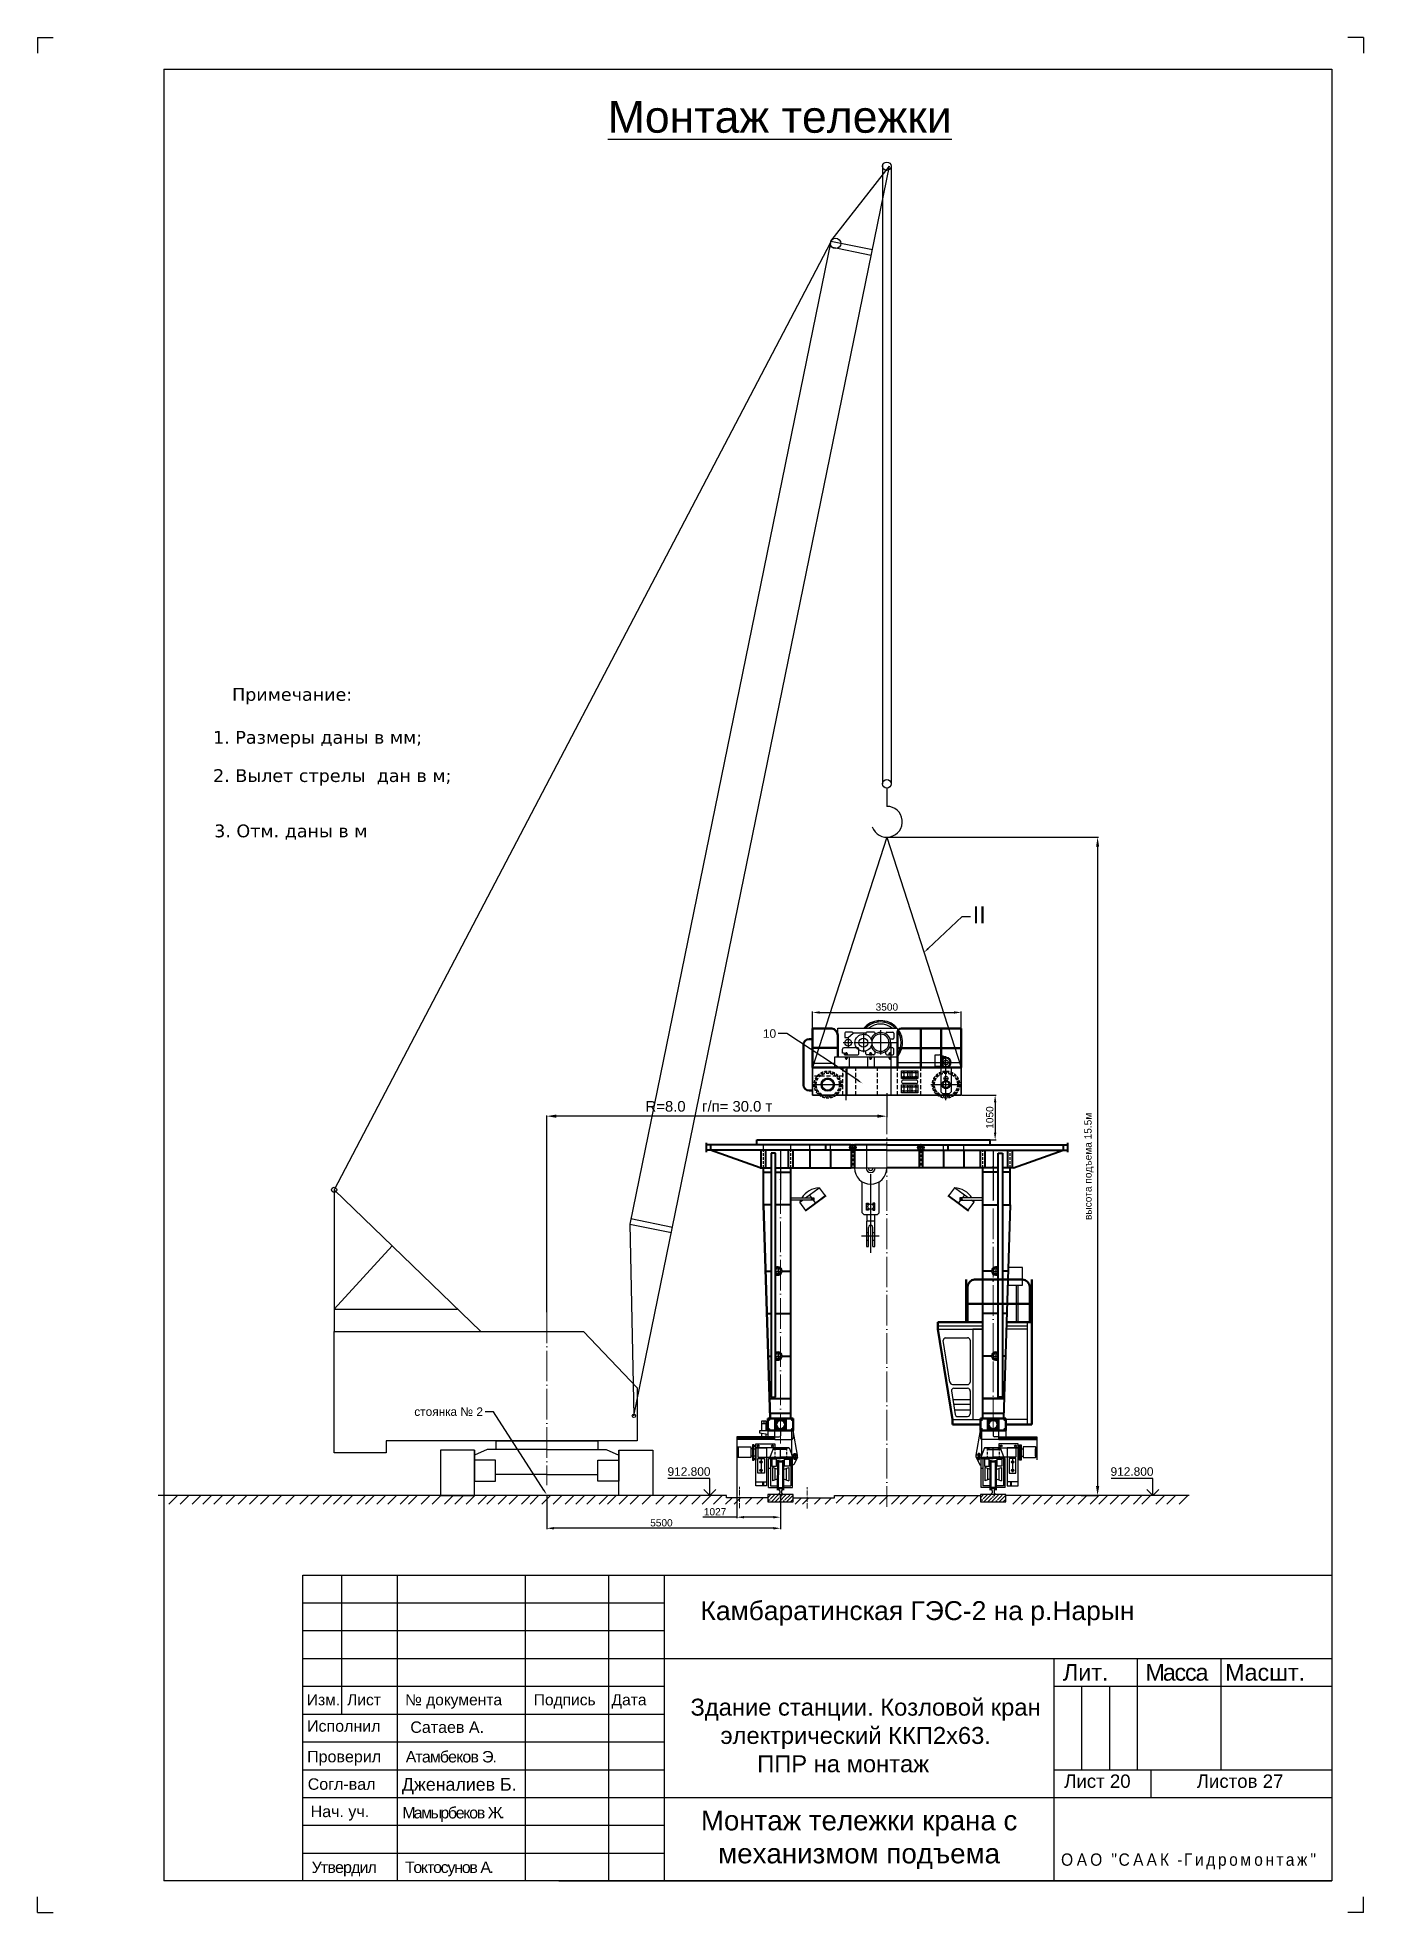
# Model space of a CAD drawing. Header units: millimetres. Extents: x 155577 to 993706, y -295114 to -113927.
# Drawn here: x 783054 to 814239, y -282929 to -238825 of the extents above; entities that cross this region are included whole.
import ezdxf
from ezdxf import colors
from ezdxf.entities.mleader import LeaderData, LeaderLine
from ezdxf.math import Vec2, Vec3

# ---------------------------------------------------------------- set-up
doc = ezdxf.new("R2010")
doc.units = ezdxf.units.MM
doc.linetypes.add('ACAD_ISO04W100', pattern=[30, 24, -3, 0, -3])
doc.linetypes.add('штриховая2', pattern=[9.525, 6.35, -3.175])
doc.layers.add('ось', color=160, linetype='Continuous', lineweight=15)
doc.layers.add('размер', color=84, linetype='Continuous', lineweight=18)
doc.styles.add('rom', font='times.ttf')
doc.styles.get("Standard").update_dxf_attribs({"font": 'arial.ttf'})
doc.dimstyles.new('ISO-25', dxfattribs={"dimtxt": 170, "dimasz": 170, "dimexe": 20, "dimexo": 10, "dimgap": 40, "dimtad": 1, "dimtxsty": 'Standard', "dimcen": 2.5, "dimadec": 0, "dimazin": 0, "dimtfac": 1, "dimtmove": 0, "dimatfit": 3, "dimfxl": 0, "dimarcsym": 0})

msp = doc.modelspace()

# ---------------------------------------------------------------- texts
for s, insert, char_height, width, attachment_point in [('{\\LМонтаж тележки}', (796464.652, -240314.932), 750, 8867.13421, 1), ('{\\fVerdana|b0|i0|c204|p34;Примечание:}', (787629.398, -254127.029), 300, 3384.09673, 1), ('{\\fVerdana|b0|i0|c204|p34;1. Размеры даны в мм;}', (787183.178, -255136.336), 300, 5351.06305, 1), ('{\\fVerdana|b0|i0|c0|p34;2\\fVerdana|b0|i0|c204|p34;. Вылет стрелы  дан в м;\\H1.8516x; }', (787183.178, -256036.368), 300, 7949.70381, 1), ('{\\fVerdana|b0|i0|c0|p34;3\\fVerdana|b0|i0|c204|p34;. Отм. даны в м}', (787208.38, -257337.782), 300, 5294.04981, 1), ('912.800', (797870.435, -272456.654), 200, 663.51782, 1), ('912.800', (808289.926, -272456.654), 200, 663.51782, 1), ('Камбаратинская ГЭС-2 на р.Нарын', (798645.702, -275606.474), 444.79287, 15409.40209, 1), ('{\\H1.5x;Лит.}', (807169.564, -277083.468), 261.64286, 1218.85232, 1), ('{\\H1.5x;\\T0.9;Масса}', (809108.25, -277083.468), 261.64286, 1218.85232, 1), ('{\\H1.5x;Масшт.}', (810985.126, -277083.468), 261.64286, 1218.85232, 1), ('Изм.', (789388.86, -277793.965), 261.6429, 3075.09004, 1), ('Лист', (790334.983, -277793.965), 261.6429, 3075.09004, 1), ('{\\fArial|b0|i0|c204|p34;№ документа}', (791699.379, -277793.965), 261.64286, 3075.09004, 1), ('Подпись ', (794725.128, -277793.965), 261.6429, 1589.57003, 1), ('Дата', (796554.316, -277793.965), 261.6429, 725.22237, 1), ('\\pi102.31;Здание станции. Козловой кран \\P\\pi808.31;электрический ККП2х63.\\P\\pi1671.1;ППР на монтаж', (798308.679, -277899.289), 399.33282, 8449.96999, 1), ('Исполнил', (789391.927, -278407.235), 269.5497, 1536.4293, 1), ('Сатаев А.', (791821.612, -278434.543), 269.5497, 2643.40605, 1), ('Проверил', (789394.981, -279126.596), 269.5497, 1536.4293, 1), ('{\\T0.9;Атамбеков Э}.', (791712.922, -279130.17), 269.54965, 2835.52721, 1), ('Согл-вал', (789408.743, -279773.361), 269.5497, 1536.4293, 1), ('Дженалиев Б.', (791622.866, -279764.223), 299.49961, 2761.70796, 1), ('Лист 20', (807199.026, -279683.028), 313.9714, 2154.93112, 1), ('Листов 27', (810315.832, -279683.028), 313.9714, 2154.93112, 1), ('Нач. уч.', (789477.907, -280416.514), 269.5497, 2076.7043, 1), ('{\\T0.85;Мамырбеков Ж\\T0.75;.}', (791632.302, -280446.784), 269.54965, 3102.1488, 1), ('Монтаж тележки крана с механизмом подъема', (802376.195, -281219.603), 465.88829, 9157.50023, 5), ('{\\T0.9;Утвердил}', (789500.647, -281729.935), 269.54965, 1536.4293, 1), ('{\\T0.85;Токтосунов А.}', (791697.389, -281729.935), 269.54965, 3177.93611, 1)]:
    msp.add_mtext(s, dxfattribs=dict(insert=insert, char_height=char_height, width=width, attachment_point=attachment_point))
at = {"linetype": 'Continuous', "insert": (810142.746, -281728.601), "char_height": 430.567809, "width": 6162.98546, "attachment_point": 5, "style": 'rom'}
msp.add_mtext('{\\fArial|b0|i0|c204|p34;\\H0.6733x;\\W0.9;\\T1.3;ОАО "СААК \\fArial|b0|i0|c0|p34;-\\fArial|b0|i0|c204|p34;Гидромонтаж\\fArial|b0|i0|c0|p34;"\\Fsimplex|c0;\\H1.485x;\\Q12;\\T1; }', dxfattribs=at)

# ---------------------------------------------------------------- blocks, each defined once
blk = doc.blocks.new('*D58')
at = {"layer": 'Defpoints', "color": 0, "transparency": 16777216}
for p in [(804779, -261758), (801279, -263055), (804779, -263055)]:
    blk.add_point(p, dxfattribs=at)
at = {"layer": 'размер', "color": 0, "lineweight": -2, "transparency": 16777216}
for p, q in [((801279, -263045), (801279, -261738)), ((801449, -261758), (804609, -261758)), ((804779, -263045), (804779, -261738))]:
    blk.add_line(p, q, dxfattribs=at)
at = {"layer": 'размер', "color": 0, "transparency": 16777216}
for points in [[(801449, -261730), (801449, -261786), (801279, -261758)], [(804609, -261730), (804609, -261786), (804779, -261758)]]:
    blk.add_solid(points, dxfattribs=at)
at = {"layer": 'размер', "color": 0, "transparency": 16777216, "insert": (803029, -261631), "char_height": 170, "attachment_point": 5}
blk.add_mtext('3500', dxfattribs=at)
blk = doc.blocks.new('*D82')
at = {"layer": 'Defpoints', "color": 0, "transparency": 16777216}
for p in [(795029, -273101), (800529, -273101), (795029, -273891)]:
    blk.add_point(p, dxfattribs=at)
at = {"layer": 'размер', "color": 0, "lineweight": -2, "transparency": 16777216}
for p, q in [((795029, -273111), (795029, -273911)), ((800529, -273111), (800529, -273911)), ((800359, -273891), (795199, -273891))]:
    blk.add_line(p, q, dxfattribs=at)
at = {"layer": 'размер', "color": 0, "transparency": 16777216}
for points in [[(795199, -273863), (795199, -273920), (795029, -273891)], [(800359, -273863), (800359, -273920), (800529, -273891)]]:
    blk.add_solid(points, dxfattribs=at)
at = {"layer": 'размер', "color": 0, "transparency": 16777216, "insert": (797727, -273764), "char_height": 170, "attachment_point": 5}
blk.add_mtext('5500', dxfattribs=at)
blk = doc.blocks.new('*D59')
at = {"layer": 'Defpoints', "color": 0, "transparency": 16777216}
for p in [(799502, -272279), (800529, -273101), (799502, -273631)]:
    blk.add_point(p, dxfattribs=at)
at = {"layer": 'размер', "color": 0, "lineweight": -2, "transparency": 16777216}
for p, q in [((799502, -272289), (799502, -273651)), ((800529, -273111), (800529, -273651)), ((799502, -273631), (798703, -273631)), ((800359, -273631), (799672, -273631))]:
    blk.add_line(p, q, dxfattribs=at)
at = {"layer": 'размер', "color": 0, "transparency": 16777216}
for points in [[(799672, -273602), (799672, -273659), (799502, -273631)], [(800359, -273602), (800359, -273659), (800529, -273631)]]:
    blk.add_solid(points, dxfattribs=at)
at = {"layer": 'размер', "color": 0, "transparency": 16777216, "insert": (798989, -273504), "char_height": 170, "attachment_point": 5}
blk.add_mtext('1027', dxfattribs=at)
blk = doc.blocks.new('дв подъема')
at = {"lineweight": 30}
for p, q in [((122613, 19245), (124007, 19245)), ((122613, 18565), (122613, 19245)), ((124013, 19237), (124013, 18565)), ((122533, 18565), (122533, 18325)), ((124013, 18565), (122613, 18565)), ((122878, 18565), (122878, 18325)), ((123307, 18565), (123307, 18325)), ((123465, 18565), (123465, 18325)), ((124013, 18325), (124013, 18565)), ((122533, 18325), (124013, 18325))]:
    blk.add_line(p, q, dxfattribs=at)
for p, q in [((122773, 19128), (122773, 19036)), ((122781, 19027), (122853, 19027)), ((122949, 19149), (122793, 19149)), ((122853, 19027), (122970, 19128)), ((122853, 19012), (122853, 18803)), ((122970, 19128), (122970, 19136)), ((123268, 19128), (122970, 19128)), ((123213, 19144), (123213, 18682)), ((123268, 19128), (123268, 19097)), ((123462, 19151), (123292, 19151)), ((123485, 19108), (123485, 19128)), ((123613, 19197), (123613, 18625)), ((123742, 19108), (123742, 19128)), ((123765, 19151), (123900, 19151)), ((123900, 18987), (123839, 18987)), ((123924, 19128), (123924, 19011)), ((122613, 18565), (122533, 18565)), ((122718, 18657), (122718, 18755)), ((122767, 18657), (122718, 18657)), ((122968, 18905), (122737, 18905)), ((123079, 18783), (122748, 18783)), ((122767, 18619), (122767, 18657)), ((122767, 18619), (123079, 18619)), ((124013, 18905), (122992, 18905)), ((123103, 18643), (123103, 18759)), ((123268, 18643), (123268, 18712)), ((123447, 18619), (123292, 18619)), ((123487, 18662), (123487, 18701)), ((123742, 18643), (123742, 18702)), ((123765, 18619), (123900, 18619)), ((123900, 18783), (123820, 18783)), ((123924, 18643), (123924, 18759))]:
    blk.add_line(p, q)
for points in [[(122836, 18647), (122781, 18647), (122781, 18619), (122836, 18619)], [(122836, 18565), (122781, 18565), (122781, 18537), (122836, 18537)], [(123406, 18647), (123351, 18647), (123351, 18619), (123406, 18619)], [(123406, 18565), (123351, 18565), (123351, 18537), (123406, 18537)], [(123863, 18647), (123808, 18647), (123808, 18619), (123863, 18619)], [(123863, 18565), (123808, 18565), (123808, 18537), (123863, 18537)]]:
    blk.add_lwpolyline(points, close=True)
for points in [[(122822, 18619), (122822, 18665), (122795, 18665), (122795, 18619)], [(122795, 18565), (122795, 18520), (122822, 18520), (122822, 18565)], [(123392, 18619), (123392, 18665), (123365, 18665), (123365, 18619)], [(123365, 18565), (123365, 18520), (123392, 18520), (123392, 18565)], [(123849, 18619), (123849, 18665), (123822, 18665), (123822, 18619)], [(123822, 18565), (123822, 18520), (123849, 18520), (123849, 18565)]]:
    blk.add_lwpolyline(points)
for centre, radius in [((123546, 19404), 10.5), ((123707, 19399), 10.5), ((122853, 18905), 80), ((123213, 18905), 200), ((123213, 18905), 106), ((123314, 19308), 10.5), ((123427, 19369), 10.5), ((123846, 19352), 10.5), ((123964, 19264), 10.5), ((124053, 19150), 10.5), ((124100, 19034), 10.5), ((124088, 18730), 10.5), ((124119, 18889), 10.5)]:
    blk.add_circle(centre, radius)
for centre, radius, start, end in [((123613, 18905), 520, 320.2849, 139.1678), ((122798, 19125), 25, 102.8765, 172.6784), ((122784, 19038), 11.2, 192.1008, 254.6833), ((122947, 19122), 26.7, 31.5106, 86.3998), ((123613, 18905), 487, 44.3085, 135.6915), ((123294, 19126), 25.3, 94.3606, 176.3233), ((123613, 18905), 439, 50.7184, 129.2816), ((123613, 18905), 240, 202.3316, 157.6684), ((123613, 18905), 203, 186.9321, 173.0679), ((123460, 19126), 25.3, 3.6767, 85.6394), ((123767, 19126), 25.3, 94.3606, 176.3233), ((123898, 19126), 25.3, 3.6767, 85.6394), ((123898, 19013), 25.3, 274.3606, 356.3233), ((123613, 18905), 487, 325.2644, 34.7356), ((122749, 18752), 31, 91.9626, 174.6968), ((123077, 18758), 25.3, 3.6767, 94.3606), ((123077, 18644), 25.3, 274.3606, 356.3233), ((123294, 18644), 25.3, 183.6767, 265.6394), ((123446, 18660), 40.7, 271.5182, 2.7043), ((123767, 18644), 25.3, 183.6767, 265.6394), ((123898, 18758), 25.3, 3.6767, 94.3606), ((123898, 18644), 25.3, 274.3606, 356.3233)]:
    blk.add_arc(centre, radius, start, end)
blk = doc.blocks.new('подъмная тележка вид проф')
at = {"lineweight": 50}
for p, q in [((-3046, 1570), (-3500, 1570)), ((-3500, 1570), (-3500, 650)), ((-2900, 1412), (-2900, 890)), ((-1500, 650), (-1500, 1487)), ((-1408, 1570), (0, 1570)), ((-951, 650), (-950, 1570)), ((-471, 650), (-470, 1570)), ((0, 1570), (0, 650)), ((-3713, 1191), (-3713, 240)), ((-3500, 1321), (-3579, 1321)), ((-2900, 1115), (-3500, 1115)), ((0, 1110), (-1500, 1111)), ((-3500, 650), (0, 650)), ((-3579, 110), (-3500, 110))]:
    blk.add_line(p, q, dxfattribs=at)
for p, q in [((-1660, 1236), (-1660, 0)), ((-320, 883), (-509, 954)), ((-1500, 650), (-1500, 770)), ((-1500, 770), (0, 770)), ((-1406, 532), (-1371, 532)), ((-1354, 576), (-1354, 549)), ((-1354, 515), (-1354, 451)), ((-1338, 532), (-1280, 532)), ((-1263, 576), (-1263, 549)), ((-1263, 515), (-1263, 451)), ((-1246, 532), (-1178, 532)), ((-1212, 576), (-1212, 391)), ((-1161, 576), (-1161, 549)), ((-1161, 515), (-1161, 451)), ((-1144, 532), (-1086, 532)), ((-1069, 576), (-1069, 549)), ((-1069, 515), (-1069, 451)), ((-1053, 532), (-1018, 532)), ((-480, 650), (-480, 78)), ((-240, 650), (-240, 78)), ((-3494, 250), (-2786, 250)), ((-1406, 434), (-1371, 434)), ((-1406, 198), (-1371, 198)), ((-1406, 101), (-1371, 101)), ((-1354, 418), (-1354, 391)), ((-1354, 242), (-1354, 215)), ((-1354, 181), (-1354, 117)), ((-1354, 84), (-1354, 57)), ((-1338, 434), (-1280, 434)), ((-1338, 198), (-1280, 198)), ((-1338, 101), (-1280, 101)), ((-1263, 418), (-1263, 391)), ((-1263, 242), (-1263, 215)), ((-1263, 181), (-1263, 117)), ((-1263, 84), (-1263, 57)), ((-1246, 434), (-1178, 434)), ((-1246, 198), (-1178, 198)), ((-1246, 101), (-1178, 101)), ((-1212, 242), (-1212, 57)), ((-1161, 418), (-1161, 391)), ((-1161, 242), (-1161, 215)), ((-1161, 181), (-1161, 117)), ((-1161, 84), (-1161, 57)), ((-1144, 434), (-1086, 434)), ((-1144, 198), (-1086, 198)), ((-1144, 101), (-1086, 101)), ((-1069, 418), (-1069, 391)), ((-1069, 242), (-1069, 215)), ((-1069, 181), (-1069, 117)), ((-1069, 84), (-1069, 57)), ((-1053, 434), (-1018, 434)), ((-1053, 198), (-1018, 198)), ((-1053, 101), (-1018, 101)), ((-714, 250), (-6, 250)), ((-440, 38), (-480, 78)), ((-440, 38), (-280, 38)), ((-409, 394), (-311, 394)), ((-280, 38), (-240, 78)), ((-240, 250), (-240, 78))]:
    blk.add_line(p, q)
at = {"lineweight": 35}
for p, q in [((-3500, 650), (-3500, 0)), ((0, 650), (0, 0)), ((-3500, 0), (0, 0))]:
    blk.add_line(p, q, dxfattribs=at)
at = {"linetype": 'штриховая2', "ltscale": 15}
for p, q in [((-2786, 450), (-3500, 450)), ((-2786, 0), (-2786, 650)), ((-2786, 650), (-2786, 450)), ((-2479, 0), (-2479, 650)), ((-1972, 0), (-1972, 650)), ((-1500, 0), (-1500, 650)), ((-951, 0), (-951, 650))]:
    blk.add_line(p, q, dxfattribs=at)
at = {"ltscale": 15}
blk.add_line((-2683, 0), (-2683, 650), dxfattribs=at)
for points in [[(-434, 926), (-434, 675), (-617, 675), (-617, 954), (-509, 954)], [(-1406, 318), (-1406, 318)], [(-1366, 362), (-1058, 362)], [(-1059, 274), (-1364, 274)], [(-1018, 318), (-1018, 318)], [(-978, 318), (-978, 318)]]:
    blk.add_lwpolyline(points)
for points in [[(-3500, 754), (-2980, 754), (-2980, 650), (-3500, 650)], [(-1406, 576), (-1018, 576), (-1018, 391), (-1406, 391)], [(-1406, 242), (-1018, 242), (-1018, 57), (-1406, 57)]]:
    blk.add_lwpolyline(points, close=True)
at = {"linetype": 'штриховая2', "ltscale": 10}
for centre, radius in [((-3140, 250), 320), ((-3140, 250), 320), ((-3140, 250), 300), ((-3140, 250), 271), ((-360, 250), 320), ((-360, 250), 320), ((-360, 250), 300), ((-360, 250), 271)]:
    blk.add_circle(centre, radius, dxfattribs=at)
for centre, radius in [((-1354, 532), 16.8), ((-1354, 434), 16.8), ((-1263, 532), 16.8), ((-1263, 434), 16.8), ((-1161, 532), 16.8), ((-1161, 434), 16.8), ((-1069, 532), 16.8), ((-1069, 434), 16.8), ((-360, 770), 56.2), ((-360, 394), 48.6), ((-3140, 249), 157), ((-3280, 280), 9.24), ((-3280, 220), 9.24), ((-3140, 249), 130), ((-3256, 334), 9.24), ((-3256, 166), 9.24), ((-3204, 376), 9.24), ((-3204, 124), 9.24), ((-3140, 391), 9.24), ((-3140, 109), 9.24), ((-3076, 376), 9.24), ((-3076, 124), 9.24), ((-3024, 334), 9.24), ((-3024, 166), 9.24), ((-3000, 280), 9.24), ((-3000, 220), 9.24), ((-1354, 198), 16.8), ((-1354, 101), 16.8), ((-1263, 198), 16.8), ((-1263, 101), 16.8), ((-1161, 198), 16.8), ((-1161, 101), 16.8), ((-1069, 198), 16.8), ((-1069, 101), 16.8), ((-360, 250), 95.3), ((-360, 250), 75.2)]:
    blk.add_circle(centre, radius)
at = {"lineweight": 50}
for centre, radius, start, end in [((-3078, 1394), 179, 5.7059, 79.8894), ((-1407, 1476), 93.6, 89.4652, 175.342), ((-3571, 1178), 143, 93.5257, 174.9871), ((-3571, 253), 143, 185.0129, 266.4743)]:
    blk.add_arc(centre, radius, start, end, dxfattribs=at)
for centre, radius, start, end in [((-360, 770), 120, 232.1713, 127.8287), ((-360, 770), 98.2, 221.4578, 138.5422), ((-1362, 318), 44, 95.0366, 266.8159), ((-1062, 318), 44, 273.1841, 84.9634)]:
    blk.add_arc(centre, radius, start, end)
blk.add_blockref('дв подъема', (-125513, -17669))
blk = doc.blocks.new('стрела ДЭК -50 30 м')
for p, q in [((307292, 19005), (312744, 48506)), ((311398, 46721), (312744, 48506)), ((311398, 46721), (307108, 23514)), ((311374, 46592), (312357, 46410)), ((311398, 46721), (312381, 46539)), ((307108, 23514), (308092, 23332)), ((307108, 23514), (307292, 19005)), ((307132, 23643), (308115, 23461))]:
    blk.add_line(p, q)
blk.add_circle((311512, 46669), 123)
blk = doc.blocks.new('ходовка ДЭК -50')
at = {"lineweight": 30}
for p, q in [((580452, 8457), (579652, 8457)), ((579652, 8457), (579652, 7387)), ((580753, 8472), (580452, 8339)), ((580452, 7387), (580452, 8457)), ((582152, 8472), (580753, 8472)), ((580953, 8672), (580953, 8472)), ((580953, 8672), (583352, 8672)), ((582152, 8472), (583552, 8472)), ((583352, 8672), (583352, 8472)), ((583552, 8472), (583852, 8339)), ((583852, 8457), (584652, 8457)), ((583852, 7387), (583852, 8457)), ((584652, 8457), (584652, 7387)), ((582152, 7882), (580952, 7882)), ((582152, 7882), (582152, 7882)), ((582152, 7882), (583352, 7882)), ((582152, 7882), (582152, 7882)), ((579652, 7387), (580452, 7387)), ((584652, 7387), (583852, 7387))]:
    blk.add_line(p, q, dxfattribs=at)
for p, q in [((580452, 8457), (580452, 8222)), ((583852, 8457), (583852, 8222))]:
    blk.add_line(p, q)
for points in [[(580952, 8222), (580452, 8222), (580452, 7722), (580952, 7722)], [(583352, 8222), (583852, 8222), (583852, 7722), (583352, 7722)]]:
    blk.add_lwpolyline(points, close=True, dxfattribs=at)
blk = doc.blocks.new('корпус ДЭК-50')
at = {"lineweight": 30}
for p, q in [((537296, 11242), (533847, 14577)), ((533847, 14577), (533847, 11242)), ((533847, 11767), (535212, 13257)), ((533847, 11767), (536741, 11767)), ((533847, 8391), (533847, 11242)), ((533847, 11242), (539715, 11242)), ((539715, 11242), (540977, 9922)), ((540977, 9922), (540977, 8672)), ((535070, 8391), (533847, 8391)), ((540977, 8672), (535070, 8672)), ((535070, 8672), (535070, 8391))]:
    blk.add_line(p, q, dxfattribs=at)
blk.add_line((533847, 8391), (533847, 8672))
at = {"color": 70, "lineweight": 30}
for centre, radius in [((533847, 14577), 60.4), ((540897, 9261), 40.4)]:
    blk.add_circle(centre, radius, dxfattribs=at)
at = {"layer": 'ось', "linetype": 'ACAD_ISO04W100', "ltscale": 30}
blk.add_line((538847, 11693), (538847, 7633), dxfattribs=at)
blk = doc.blocks.new('*D84')
at = {"layer": 'Defpoints', "color": 0, "transparency": 16777216}
for p in [(804779, -263705), (804419, -264755), (805576, -264755)]:
    blk.add_point(p, dxfattribs=at)
at = {"layer": 'размер', "color": 0, "lineweight": -2, "transparency": 16777216}
for p, q in [((804789, -263705), (805596, -263705)), ((805576, -263875), (805576, -264585)), ((804429, -264755), (805596, -264755))]:
    blk.add_line(p, q, dxfattribs=at)
at = {"layer": 'размер', "color": 0, "transparency": 16777216}
for points in [[(805547, -263875), (805604, -263875), (805576, -263705)], [(805547, -264585), (805604, -264585), (805576, -264755)]]:
    blk.add_solid(points, dxfattribs=at)
at = {"layer": 'размер', "color": 0, "transparency": 16777216, "insert": (805449, -264230), "char_height": 170, "attachment_point": 5, "rotation": 90}
blk.add_mtext('1050', dxfattribs=at)
blk = doc.blocks.new('*D85')
at = {"layer": 'Defpoints', "color": 0, "transparency": 16777216}
for p in [(803029, -263705), (795029, -264198), (795029, -268815)]:
    blk.add_point(p, dxfattribs=at)
at = {"layer": 'размер', "color": 0, "lineweight": -2, "transparency": 16777216}
for p, q in [((803029, -263715), (803029, -264218)), ((795029, -268805), (795029, -264178)), ((802804, -264198), (795254, -264198))]:
    blk.add_line(p, q, dxfattribs=at)
at = {"layer": 'размер', "color": 0, "transparency": 16777216}
for points in [[(795254, -264160), (795254, -264235), (795029, -264198)], [(802804, -264160), (802804, -264235), (803029, -264198)]]:
    blk.add_solid(points, dxfattribs=at)
at = {"layer": 'размер', "color": 0, "transparency": 16777216, "insert": (798844, -263968), "char_height": 170, "attachment_point": 5}
blk.add_mtext('{\\H1.4706x;R=8.0    г/п= 30.0 т}', dxfattribs=at)
blk = doc.blocks.new('A4')
at = {"color": 4}
for p, q in [((839180.34, -1943.12), (839180.34, -1945.62)), ((839180.34, -1943.12), (839182.84, -1943.12)), ((839390.34, -1943.12), (839387.84, -1943.12)), ((839390.34, -1943.12), (839390.34, -1945.62)), ((839180.34, -2240.12), (839180.34, -2237.62)), ((839390.34, -2240.12), (839390.34, -2237.62)), ((839180.34, -2240.12), (839182.84, -2240.12)), ((839390.34, -2240.12), (839387.84, -2240.12))]:
    blk.add_line(p, q, dxfattribs=at)
for p, q in [((839200.34, -1948.12), (839200.34, -2235.12)), ((839200.34, -1948.12), (839385.34, -1948.12)), ((839385.34, -1948.12), (839385.34, -2235.12)), ((839385.34, -2235.12), (839200.34, -2235.12))]:
    blk.add_line(p, q)
blk = doc.blocks.new('ГАК ДЭКа')
blk.add_line((284780, 30287), (284780, 29857))
blk.add_circle((284780, 30387), 100)
blk.add_arc((284780, 29494), 363, 198.8478, 90)
blk = doc.blocks.new('*D158')
at = {"layer": 'Defpoints', "color": 0, "transparency": 16777216}
for p in [(803029, -257636), (807590, -273121), (807985, -273121)]:
    blk.add_point(p, dxfattribs=at)
at = {"layer": 'размер', "color": 0, "lineweight": -2, "transparency": 16777216}
for p, q in [((803039, -257636), (808005, -257636)), ((807985, -257861), (807985, -272896)), ((807600, -273121), (808005, -273121))]:
    blk.add_line(p, q, dxfattribs=at)
at = {"layer": 'размер', "color": 0, "transparency": 16777216}
for points in [[(807948, -257861), (808023, -257861), (807985, -257636)], [(807948, -272896), (808023, -272896), (807985, -273121)]]:
    blk.add_solid(points, dxfattribs=at)
at = {"layer": 'размер', "color": 0, "transparency": 16777216, "insert": (807783, -265378), "char_height": 170, "attachment_point": 5, "rotation": 90}
blk.add_mtext('высота подъема 15.5м', dxfattribs=at)

# ---------------------------------------------------------------- dimensions: what is measured, and where the dimension line sits
at = {"layer": 'размер'}
dim = msp.add_linear_dim(base=(807985.414, -273120.717), p1=(803028.781, -257636.213), p2=(807589.627, -273120.717), angle=90, text='высота подъема 15.5м', dimstyle='ISO-25', override={"dimasz": 225, "dimgap": 100}, dxfattribs=at)
dim.commit()
dim.dimension.update_dxf_attribs({"geometry": '*D158', "text_midpoint": (807782.614, -265378.465)})
dim = msp.add_linear_dim(base=(804778.781, -261757.978), p1=(801278.781, -263055.177), p2=(804778.781, -263055.177), dimstyle='ISO-25', dxfattribs=at)
dim.commit()
dim.dimension.update_dxf_attribs({"geometry": '*D58', "text_midpoint": (803028.781, -261631.123)})
dim = msp.add_linear_dim(base=(795028.781, -264197.596), p1=(803028.781, -263705.177), p2=(795028.781, -268815.112), text='{\\H1.4706x;R=8.0    г/п= 30.0 т}', dimstyle='ISO-25', override={"dimasz": 225, "dimgap": 100}, dxfattribs=at)
dim.commit()
dim.dimension.update_dxf_attribs({"geometry": '*D85', "text_midpoint": (798843.838, -264197.596), "dimtype": 160})
dim = msp.add_linear_dim(base=(805575.736, -264754.717), p1=(804778.781, -263705.177), p2=(804418.781, -264754.717), angle=90, dimstyle='ISO-25', override={"dimdec": 0}, dxfattribs=at)
dim.commit()
dim.dimension.update_dxf_attribs({"geometry": '*D84', "text_midpoint": (805448.938, -264229.947)})
for base, p2, picture, middle in [((799501.781, -273630.648), (799501.781, -272278.733), '*D59', (798988.709, -273630.648)), ((795028.781, -273891.28), (795028.781, -273100.717), '*D82', (797726.881, -273891.28))]:
    dim = msp.add_linear_dim(base=base, p1=(800528.781, -273100.717), p2=p2, dimstyle='ISO-25', dxfattribs=at)
    dim.commit()
    dim.dimension.update_dxf_attribs({"geometry": picture, "text_midpoint": middle, "dimtype": 160})

# ---------------------------------------------------------------- hatches: boundary and pattern name
for points in [[(802598.512, -266242.998), (802548.261, -266242.998), (802548.261, -266270.288), (802598.512, -266270.288)], [(802598.512, -266381.001), (802548.261, -266381.001), (802548.261, -266408.291), (802598.512, -266408.291)], [(802747.15, -266242.998), (802696.899, -266242.998), (802696.899, -266270.288), (802747.15, -266270.288)], [(802747.15, -266381.001), (802696.899, -266381.001), (802696.899, -266408.291), (802747.15, -266408.291)], [(799869.678, -272292.165), (799899.158, -272292.165), (799899.158, -271929.269), (799869.678, -271929.269)], [(806187.883, -271929.269), (806158.403, -271929.269), (806158.403, -272292.165), (806187.883, -272292.165)]]:
    msp.add_hatch(color=256).paths.add_polyline_path(points)
h = msp.add_hatch()
h.set_pattern_fill('ANSI35', color=256, scale=20, style=0)
h.set_pattern_definition([(45, (535376.66, 2942.89), (-89.80256, 89.80256), []), (45, (535466.46, 2942.89), (-89.80256, 89.80256), [158.75, -31.75, 0, -31.75])])
h.paths.add_polyline_path([(800228.781, -273100.717), (800228.781, -273270.717), (800828.781, -273270.717), (800828.781, -273100.717)])
h = msp.add_hatch()
h.set_pattern_fill('ANSI35', color=256, scale=20, style=0)
h.set_pattern_definition([(45, (540376.66, 2942.89), (-89.80256, 89.80256), []), (45, (540466.46, 2942.89), (-89.80256, 89.80256), [158.75, -31.75, 0, -31.75])])
h.paths.add_polyline_path([(805228.781, -273100.717), (805228.781, -273270.717), (805828.781, -273270.717), (805828.781, -273100.717)])

# ---------------------------------------------------------------- linework, layer by layer
for p, q in [((802928.875, -241838.134), (802928.781, -256380.315)), ((803128.548, -241839.803), (803128.548, -256387.142)), ((801702.279, -243650.402), (790028.781, -265930.717)), ((803028.781, -257636.213), (801278.781, -263055.177)), ((803028.781, -257636.213), (804778.781, -263055.177)), ((804418.781, -263818.352), (804418.781, -262789.628)), ((802068.781, -263818.352), (802068.781, -263093.303)), ((800128.781, -264994.717), (800128.781, -264874.717)), ((800768.781, -264994.717), (800768.781, -264874.717)), ((801218.913, -264994.717), (801218.913, -264874.717)), ((801700.095, -264994.717), (801700.095, -264874.717)), ((802153.84, -264934.717), (802303.721, -264934.717)), ((802228.781, -264994.717), (802228.781, -264863.777)), ((803028.781, -264994.717), (802266.63, -264994.717)), ((802548.783, -264874.717), (802548.783, -265414.717)), ((803903.721, -264934.717), (803753.84, -264934.717)), ((803828.781, -264994.717), (803828.781, -264858.537)), ((804357.466, -264994.717), (804357.466, -264874.717)), ((804838.648, -264994.717), (804838.648, -264874.717)), ((800068.781, -265414.717), (800188.781, -265414.717)), ((802190.931, -265414.717), (803028.781, -265414.717)), ((802266.63, -265414.717), (802266.63, -265414.717)), ((803866.63, -265414.717), (803028.781, -265414.717)), ((803790.931, -265414.717), (803790.931, -265414.717)), ((805988.781, -265414.717), (805868.781, -265414.717)), ((802447.705, -266469.315), (802447.705, -265739.091)), ((802647.705, -265564.717), (802647.705, -267415.133)), ((802847.705, -266469.315), (802847.705, -265739.091)), ((801206.292, -266052.185), (801258.575, -266121.707)), ((801299.043, -266175.517), (801350.432, -266243.85)), ((802548.261, -266270.288), (802598.512, -266270.288)), ((802548.261, -266381.001), (802598.512, -266381.001)), ((802696.899, -266270.288), (802747.15, -266270.288)), ((802696.899, -266381.001), (802747.15, -266381.001)), ((804758.519, -266175.517), (804707.13, -266243.85)), ((804851.269, -266052.185), (804798.986, -266121.707)), ((802487.705, -266509.315), (802447.705, -266469.315)), ((802487.705, -266509.315), (802807.705, -266509.315)), ((802747.705, -266666.56), (802547.705, -266666.56)), ((802547.705, -266666.56), (802547.705, -267266.56)), ((802556.605, -266509.315), (802556.605, -266666.56)), ((802556.605, -266509.315), (802738.806, -266509.315)), ((802556.605, -266509.315), (802738.806, -266509.315)), ((802597.705, -267266.56), (802597.705, -266812.952)), ((802697.705, -267266.56), (802697.705, -266812.952)), ((802738.806, -266509.315), (802738.806, -266666.56)), ((802747.705, -267266.56), (802747.705, -266666.56)), ((802807.705, -266509.315), (802847.705, -266469.315)), ((802433.633, -267014.717), (802832.153, -267014.717)), ((802448.446, -267014.717), (802846.965, -267014.717)), ((802547.705, -266930.117), (802597.705, -266930.117)), ((802547.705, -266930.117), (802597.705, -266930.117)), ((802547.705, -267114.193), (802597.705, -267114.193)), ((802547.705, -267114.193), (802597.705, -267114.193)), ((802547.705, -267266.56), (802597.705, -267266.56)), ((802547.705, -267266.56), (802597.705, -267266.56)), ((802697.705, -266930.117), (802747.705, -266930.117)), ((802697.705, -267114.193), (802747.705, -267114.193)), ((802697.705, -267266.56), (802747.705, -267266.56)), ((800399.052, -267840.717), (800538.56, -267840.717)), ((800468.806, -267732.009), (800468.806, -267949.425)), ((800468.806, -267732.009), (800468.806, -267949.425)), ((805519.052, -267840.717), (805658.56, -267840.717)), ((805588.806, -267732.009), (805588.806, -267949.425)), ((805588.806, -267732.009), (805588.806, -267949.425)), ((806219.686, -267760.717), (805883.155, -267760.717)), ((806219.686, -268174.589), (806219.686, -267760.717)), ((805870.361, -268174.589), (806219.686, -268174.589)), ((806066.74, -268174.589), (806066.74, -269040.717)), ((806106.658, -268174.589), (806106.658, -269040.717)), ((804228.781, -269130.717), (805288.781, -269130.717)), ((804228.781, -269210.717), (805288.781, -269210.717)), ((804513.416, -270456.675), (804356.216, -269476.484)), ((804411.724, -269409.781), (804924.699, -269409.781)), ((804988.249, -269467.855), (804988.249, -270452.638)), ((805288.781, -269210.717), (805048.781, -269210.717)), ((805048.781, -269210.717), (805048.781, -271330.717)), ((806335.646, -269210.717), (805833.696, -269210.717)), ((805836.169, -269130.717), (806335.646, -269130.717)), ((806335.646, -271450.717), (806335.646, -269040.717)), ((800399.027, -269840.717), (800538.535, -269840.717)), ((800468.781, -269732.009), (800468.781, -269949.425)), ((805519.027, -269840.717), (805658.535, -269840.717)), ((805588.781, -269732.009), (805588.781, -269949.425)), ((804512.316, -270449.816), (804513.416, -270456.675)), ((804546.13, -270660.657), (804635.414, -271217.366)), ((804575.866, -270510.717), (804925.58, -270510.717)), ((804601.638, -270593.954), (804928.51, -270593.954)), ((804988.249, -270656.017), (804988.249, -271200.735)), ((804578.046, -270859.661), (804988.249, -270859.661)), ((804596.453, -270974.436), (804988.249, -270974.436)), ((804617.387, -271104.964), (804988.249, -271104.964)), ((800228.781, -271600.717), (800035.801, -271600.717)), ((800035.801, -271600.717), (800035.801, -271643.945)), ((800035.801, -271643.945), (800228.781, -271680.355)), ((800087.664, -271424), (800183.211, -271424)), ((800135.438, -271367.207), (800135.438, -271424)), ((800228.781, -271590.717), (800228.781, -271740.717)), ((800396.831, -271800.717), (800396.831, -271590.717)), ((800528.781, -271590.717), (800528.781, -271716.044)), ((800796.781, -272170.717), (800796.781, -271590.717)), ((800928.781, -272170.717), (800828.781, -271590.717)), ((800828.781, -271590.717), (800828.781, -271765.451)), ((804568.781, -271330.717), (805228.781, -271330.717)), ((804689.672, -271262.799), (804928.51, -271262.799)), ((805128.781, -272170.717), (805228.781, -271590.717)), ((805228.781, -271590.717), (805228.781, -271765.451)), ((805260.781, -272170.717), (805260.781, -271590.717)), ((805528.781, -271590.717), (805528.781, -271716.044)), ((805660.73, -271800.717), (805660.73, -271590.717)), ((806335.646, -271330.717), (805828.781, -271330.717)), ((805828.781, -271590.717), (805828.781, -271740.717)), ((800396.831, -271740.717), (800493.747, -271740.717)), ((800396.831, -271800.717), (800800.917, -271800.717)), ((805660.73, -271800.717), (805256.645, -271800.717)), ((805660.73, -271740.717), (805563.814, -271740.717)), ((800034.682, -272331.684), (800107.44, -272331.684)), ((800034.682, -272528.686), (800107.44, -272528.686)), ((800071.234, -272262.72), (800071.234, -272572.604)), ((800248.781, -272220.717), (800528.781, -272220.717)), ((800248.781, -272930.717), (800248.781, -272247.795)), ((800248.781, -272247.795), (800528.781, -272247.795)), ((800248.781, -272480.794), (800288.781, -272480.794)), ((800288.781, -272247.795), (800288.781, -272890.717)), ((800468.781, -272510.642), (800335.701, -272459.098)), ((800335.701, -272459.098), (800335.701, -272777.191)), ((800396.294, -272482.567), (800396.294, -272753.723)), ((800468.781, -272320.717), (800468.781, -272950.717)), ((800808.781, -272247.795), (800528.781, -272247.795)), ((800588.781, -272510.642), (800721.86, -272459.098)), ((800588.781, -272510.642), (800588.781, -272725.647)), ((800661.267, -272482.567), (800661.267, -272753.723)), ((800721.86, -272459.098), (800721.86, -272777.191)), ((800768.781, -272247.795), (800768.781, -272890.717)), ((800808.781, -272480.794), (800768.781, -272480.794)), ((800796.781, -272170.717), (800928.781, -272170.717)), ((800808.781, -272220.717), (800808.781, -272200.717)), ((800808.781, -272220.717), (800808.781, -272200.717)), ((800808.781, -272930.717), (800808.781, -272247.795)), ((800841.416, -272397.795), (800808.781, -272397.795)), ((800928.781, -272220.717), (800841.416, -272397.795)), ((800928.781, -272220.717), (800928.781, -272170.717)), ((805260.781, -272170.717), (805128.781, -272170.717)), ((805128.781, -272220.717), (805128.781, -272170.717)), ((805128.781, -272220.717), (805216.145, -272397.795)), ((805216.145, -272397.795), (805248.781, -272397.795)), ((805248.781, -272220.717), (805248.781, -272200.717)), ((805248.781, -272220.717), (805248.781, -272200.717)), ((805248.781, -272930.717), (805248.781, -272247.795)), ((805248.781, -272247.795), (805528.781, -272247.795)), ((805248.781, -272480.794), (805288.781, -272480.794)), ((805288.781, -272247.795), (805288.781, -272890.717)), ((805468.781, -272510.642), (805335.701, -272459.098)), ((805335.701, -272459.098), (805335.701, -272777.191)), ((805396.294, -272482.567), (805396.294, -272753.723)), ((805468.781, -272510.642), (805468.781, -272725.647)), ((805808.781, -272220.717), (805528.781, -272220.717)), ((805808.781, -272247.795), (805528.781, -272247.795)), ((805588.781, -272320.717), (805588.781, -272950.717)), ((805588.781, -272510.642), (805721.86, -272459.098)), ((805661.267, -272482.567), (805661.267, -272753.723)), ((805721.86, -272459.098), (805721.86, -272777.191)), ((805768.781, -272247.795), (805768.781, -272890.717)), ((805808.781, -272480.794), (805768.781, -272480.794)), ((805808.781, -272930.717), (805808.781, -272247.795)), ((806022.88, -272331.684), (805950.122, -272331.684)), ((806022.88, -272528.686), (805950.122, -272528.686)), ((805986.327, -272262.72), (805986.327, -272572.604)), ((798864.435, -272720.717), (797881.658, -272720.717)), ((798864.435, -273120.717), (798723.013, -272979.296)), ((798864.435, -273120.717), (798864.435, -272720.717)), ((798864.435, -273120.717), (799005.856, -272979.296)), ((800248.781, -272930.717), (800808.781, -272930.717)), ((800288.781, -272890.717), (800468.781, -272890.717)), ((800468.781, -272725.647), (800335.701, -272777.191)), ((800468.781, -272950.717), (800468.781, -272973.111)), ((800588.781, -272725.647), (800721.86, -272777.191)), ((800588.781, -272890.717), (800768.781, -272890.717)), ((800588.781, -272950.717), (800588.781, -272973.111)), ((805808.781, -272930.717), (805248.781, -272930.717)), ((805468.781, -272890.717), (805288.781, -272890.717)), ((805468.781, -272725.647), (805335.701, -272777.191)), ((805468.781, -272950.717), (805468.781, -272973.111)), ((805588.781, -272725.647), (805721.86, -272777.191)), ((805768.781, -272890.717), (805588.781, -272890.717)), ((805588.781, -272950.717), (805588.781, -272973.111)), ((809283.925, -272720.717), (808301.149, -272720.717)), ((809283.925, -273120.717), (809142.504, -272979.296)), ((809283.925, -273120.717), (809283.925, -272720.717)), ((809283.925, -273120.717), (809425.347, -272979.296)), ((799259.781, -273120.717), (785892.707, -273120.717)), ((786144.658, -273324.364), (786348.304, -273120.717)), ((786407.29, -273324.364), (786610.937, -273120.717)), ((786692.435, -273324.364), (786896.082, -273120.717)), ((786692.435, -273324.364), (786896.082, -273120.717)), ((786692.435, -273324.364), (786896.082, -273120.717)), ((786940.058, -273324.364), (787143.704, -273120.717)), ((787202.69, -273324.364), (787406.337, -273120.717)), ((787487.835, -273324.364), (787691.482, -273120.717)), ((787771.99, -273324.364), (787975.637, -273120.717)), ((787771.99, -273324.364), (787975.637, -273120.717)), ((788039.031, -273324.364), (788242.677, -273120.717)), ((788301.663, -273324.364), (788505.31, -273120.717)), ((788586.808, -273324.364), (788790.455, -273120.717)), ((788894.65, -273324.364), (789098.297, -273120.717)), ((788894.65, -273324.364), (789098.297, -273120.717)), ((789221.113, -273324.364), (789424.76, -273120.717)), ((789483.746, -273324.364), (789687.392, -273120.717)), ((789768.89, -273324.364), (789972.537, -273120.717)), ((789768.89, -273324.364), (789972.537, -273120.717)), ((789768.89, -273324.364), (789972.537, -273120.717)), ((790016.513, -273324.364), (790220.16, -273120.717)), ((790259.146, -273324.364), (790462.792, -273120.717)), ((790564.29, -273324.364), (790767.937, -273120.717)), ((790765.456, -273324.364), (790969.103, -273120.717)), ((790765.456, -273324.364), (790969.103, -273120.717)), ((791032.497, -273324.364), (791236.144, -273120.717)), ((791295.13, -273324.364), (791498.776, -273120.717)), ((791580.274, -273324.364), (791783.921, -273120.717)), ((791781.44, -273324.364), (791985.087, -273120.717)), ((791781.44, -273324.364), (791985.087, -273120.717)), ((792075.948, -273324.364), (792279.595, -273120.717)), ((792338.581, -273324.364), (792542.228, -273120.717)), ((792623.726, -273324.364), (792827.372, -273120.717)), ((792623.726, -273324.364), (792827.372, -273120.717)), ((792623.726, -273324.364), (792827.372, -273120.717)), ((792871.348, -273324.364), (793074.995, -273120.717)), ((793133.981, -273324.364), (793337.628, -273120.717)), ((793419.126, -273324.364), (793622.772, -273120.717)), ((793620.292, -273324.364), (793823.938, -273120.717)), ((793620.292, -273324.364), (793823.938, -273120.717)), ((793887.332, -273324.364), (794090.979, -273120.717)), ((794149.965, -273324.364), (794353.612, -273120.717)), ((794435.11, -273324.364), (794638.756, -273120.717)), ((794636.276, -273324.364), (794839.922, -273120.717)), ((794636.276, -273324.364), (794839.922, -273120.717)), ((794918.331, -273324.364), (795121.978, -273120.717)), ((795180.964, -273324.364), (795384.61, -273120.717)), ((795466.108, -273324.364), (795669.755, -273120.717)), ((795466.108, -273324.364), (795669.755, -273120.717)), ((795466.108, -273324.364), (795669.755, -273120.717)), ((795713.731, -273324.364), (795917.378, -273120.717)), ((795976.364, -273324.364), (796180.01, -273120.717)), ((796261.508, -273324.364), (796465.155, -273120.717)), ((796462.674, -273324.364), (796666.321, -273120.717)), ((796462.674, -273324.364), (796666.321, -273120.717)), ((796729.715, -273324.364), (796933.362, -273120.717)), ((796992.348, -273324.364), (797195.994, -273120.717)), ((797277.493, -273324.364), (797481.139, -273120.717)), ((797599.014, -273324.364), (797802.66, -273120.717)), ((797893.454, -273324.364), (798097.101, -273120.717)), ((798156.086, -273324.364), (798359.733, -273120.717)), ((798441.231, -273324.364), (798644.878, -273120.717)), ((798441.231, -273324.364), (798644.878, -273120.717)), ((798441.231, -273324.364), (798644.878, -273120.717)), ((798688.854, -273324.364), (798892.501, -273120.717)), ((798951.486, -273324.364), (799155.133, -273120.717)), ((799236.631, -273324.364), (799388.278, -273172.717)), ((799259.781, -273172.717), (799259.781, -273120.717)), ((800228.781, -273172.717), (799259.781, -273172.717)), ((799437.797, -273324.364), (799589.444, -273172.717)), ((799437.797, -273324.364), (799589.444, -273172.717)), ((799704.838, -273324.364), (799856.485, -273172.717)), ((799967.471, -273324.364), (800119.117, -273172.717)), ((800468.781, -273085.717), (800468.781, -273100.717)), ((800468.781, -273100.717), (800588.781, -273100.717)), ((800508.781, -273010.767), (800508.781, -273056.578)), ((800548.781, -273010.767), (800548.781, -273056.578)), ((800588.781, -273085.717), (800588.781, -273100.717)), ((800828.781, -273172.717), (801797.781, -273172.717)), ((800868.886, -273324.364), (801020.532, -273172.717)), ((801042.877, -273324.364), (801194.524, -273172.717)), ((801328.022, -273324.364), (801479.668, -273172.717)), ((801328.022, -273324.364), (801479.668, -273172.717)), ((801328.022, -273324.364), (801479.668, -273172.717)), ((801575.645, -273324.364), (801727.291, -273172.717)), ((801797.781, -273172.717), (801797.781, -273120.717)), ((801797.781, -273120.717), (805228.781, -273120.717)), ((801838.277, -273304.364), (802021.924, -273120.717)), ((802123.422, -273324.364), (802327.068, -273120.717)), ((802324.588, -273324.364), (802528.234, -273120.717)), ((802324.588, -273324.364), (802528.234, -273120.717)), ((802591.629, -273324.364), (802795.275, -273120.717)), ((802854.261, -273324.364), (803057.908, -273120.717)), ((803139.406, -273324.364), (803343.052, -273120.717)), ((803340.572, -273324.364), (803544.218, -273120.717)), ((803340.572, -273324.364), (803544.218, -273120.717)), ((803635.08, -273324.364), (803838.727, -273120.717)), ((803897.712, -273324.364), (804101.359, -273120.717)), ((804182.857, -273324.364), (804386.504, -273120.717)), ((804182.857, -273324.364), (804386.504, -273120.717)), ((804182.857, -273324.364), (804386.504, -273120.717)), ((804430.48, -273324.364), (804634.127, -273120.717)), ((804693.112, -273324.364), (804896.759, -273120.717)), ((804978.257, -273324.364), (805181.904, -273120.717)), ((805468.781, -273085.717), (805468.781, -273100.717)), ((805588.781, -273100.717), (805468.781, -273100.717)), ((805508.781, -273010.767), (805508.781, -273056.578)), ((805548.781, -273010.767), (805548.781, -273056.578)), ((805588.781, -273085.717), (805588.781, -273100.717)), ((810137.355, -273120.717), (805828.781, -273120.717)), ((805994.241, -273324.364), (806197.888, -273120.717)), ((806195.407, -273324.364), (806399.054, -273120.717)), ((806195.407, -273324.364), (806399.054, -273120.717)), ((806466.545, -273324.364), (806670.192, -273120.717)), ((806729.177, -273324.364), (806932.824, -273120.717)), ((807014.322, -273324.364), (807217.969, -273120.717)), ((807014.322, -273324.364), (807217.969, -273120.717)), ((807014.322, -273324.364), (807217.969, -273120.717)), ((807261.945, -273324.364), (807465.592, -273120.717)), ((807524.577, -273324.364), (807728.224, -273120.717)), ((807809.722, -273324.364), (808013.369, -273120.717)), ((808010.888, -273324.364), (808214.535, -273120.717)), ((808010.888, -273324.364), (808214.535, -273120.717)), ((808277.929, -273324.364), (808481.576, -273120.717)), ((808540.561, -273324.364), (808744.208, -273120.717)), ((808825.706, -273324.364), (809029.353, -273120.717)), ((809026.872, -273324.364), (809230.519, -273120.717)), ((809026.872, -273324.364), (809230.519, -273120.717)), ((809353.335, -273324.364), (809556.982, -273120.717)), ((809615.968, -273324.364), (809819.615, -273120.717)), ((809901.113, -273324.364), (810104.759, -273120.717)), ((809901.113, -273324.364), (810104.759, -273120.717)), ((809901.113, -273324.364), (810104.759, -273120.717)), ((789294.052, -282186.761), (789294.052, -274991.582)), ((789294.052, -274991.582), (813496.017, -274991.582)), ((790209.802, -278262.118), (790209.802, -274991.582)), ((791518.017, -282186.761), (791518.017, -274991.582)), ((794526.91, -282186.761), (794526.91, -274991.582)), ((796489.231, -282186.761), (796489.231, -274991.582)), ((797797.445, -282186.761), (797797.445, -274991.582)), ((789294.052, -275645.69), (797797.445, -275645.69)), ((789294.052, -276299.797), (797797.445, -276299.797)), ((789294.052, -276953.904), (813496.017, -276953.904)), ((789294.052, -276953.904), (813496.017, -276953.904)), ((806954.946, -276953.904), (806954.946, -282186.761)), ((808917.267, -276953.904), (808917.267, -279570.333)), ((810879.588, -276953.904), (810879.588, -279570.333)), ((813496.017, -276781.361), (813496.017, -282186.761)), ((789294.052, -277608.011), (797797.445, -277608.011)), ((806954.946, -277608.011), (813496.017, -277608.011)), ((807609.053, -277608.011), (807609.053, -279570.333)), ((808263.16, -277608.011), (808263.16, -279570.333)), ((789294.052, -278262.118), (797797.445, -278262.118)), ((789294.052, -278262.118), (797797.445, -278262.118)), ((789294.052, -278916.225), (797797.445, -278916.225)), ((789294.052, -278916.225), (797797.445, -278916.225)), ((789294.052, -279570.333), (797797.445, -279570.333)), ((806954.946, -279570.333), (813496.017, -279570.333)), ((809239.738, -279570.333), (809239.738, -280224.44)), ((789294.052, -280224.44), (813496.017, -280224.44)), ((789294.052, -280878.547), (797797.445, -280878.547)), ((789294.052, -280878.547), (797797.445, -280878.547)), ((789294.052, -281532.654), (797797.445, -281532.654)), ((813496.017, -282186.761), (795314.217, -282186.761)), ((795314.217, -282186.761), (813496.017, -282186.761))]:
    msp.add_line(p, q)
at = {"color": 70}
msp.add_line((803028.781, -263658.597), (803028.781, -263705.177), dxfattribs=at)
at = {"lineweight": 40}
for p, q in [((798780.781, -264824.717), (798780.781, -265044.717)), ((802190.931, -264874.717), (798780.781, -264874.717)), ((802190.931, -264994.717), (798780.781, -264994.717)), ((798878.781, -264874.717), (798878.781, -264994.717)), ((800048.781, -265414.717), (798878.781, -264994.717)), ((799968.781, -264874.717), (799968.781, -264754.717)), ((799968.781, -264754.717), (805459.901, -264754.717)), ((800073.781, -265414.717), (800073.781, -264994.717)), ((800183.781, -265414.717), (800183.781, -264994.717)), ((800408.781, -265064.555), (800308.781, -265064.555)), ((800308.781, -265064.555), (800308.781, -270810.803)), ((800408.781, -270810.803), (800408.781, -265064.555)), ((800713.781, -265414.717), (800713.781, -264994.717)), ((800823.781, -265414.717), (800823.781, -264994.717)), ((801218.913, -264994.717), (801218.913, -265414.717)), ((801590.33, -264994.717), (801590.33, -264874.717)), ((801700.095, -264994.717), (801700.095, -265414.717)), ((802190.931, -264994.717), (802190.931, -265414.717)), ((803028.781, -264874.717), (802266.63, -264874.717)), ((803028.781, -264994.717), (802266.63, -264994.717)), ((802266.63, -264994.717), (802266.63, -265414.717)), ((803028.781, -264874.717), (803790.931, -264874.717)), ((803028.781, -264994.717), (803790.931, -264994.717)), ((803028.781, -264994.717), (803790.931, -264994.717)), ((803790.931, -264994.717), (803790.931, -265414.717)), ((803866.63, -264874.717), (807276.781, -264874.717)), ((803866.63, -264994.717), (807276.781, -264994.717)), ((803866.63, -264994.717), (803866.63, -265414.717)), ((804357.466, -264994.717), (804357.466, -265414.717)), ((804467.231, -264994.717), (804467.231, -264874.717)), ((804838.648, -264994.717), (804838.648, -265414.717)), ((805233.781, -265414.717), (805233.781, -264994.717)), ((805343.781, -265414.717), (805343.781, -264994.717)), ((805459.901, -264874.717), (805459.901, -264754.717)), ((805528.781, -264874.717), (806088.781, -264874.717)), ((805648.781, -270810.803), (805648.781, -265064.555)), ((805648.781, -265064.555), (805748.781, -265064.555)), ((805748.781, -265064.555), (805748.781, -270810.803)), ((805873.781, -265414.717), (805873.781, -264994.717)), ((805983.781, -265414.717), (805983.781, -264994.717)), ((806008.781, -265414.717), (807178.781, -264994.717)), ((807178.781, -264874.717), (807178.781, -264994.717)), ((807276.781, -264824.717), (807276.781, -265044.717)), ((800048.781, -265414.717), (800308.781, -265414.717)), ((800128.781, -266284.717), (800128.781, -265414.717)), ((800408.781, -265414.717), (802190.931, -265414.717)), ((800768.781, -271310.717), (800768.781, -265414.717)), ((805648.781, -265414.717), (803028.781, -265414.717)), ((805288.781, -271310.717), (805288.781, -265414.717)), ((806008.781, -265414.717), (805748.781, -265414.717)), ((805928.781, -266284.717), (805928.781, -265414.717)), ((800128.781, -265514.717), (800308.781, -265514.717)), ((800408.781, -265514.717), (800768.781, -265514.717)), ((805648.781, -265514.717), (805288.781, -265514.717)), ((805928.781, -265514.717), (805748.781, -265514.717)), ((800308.781, -266284.717), (800128.781, -266284.717)), ((800768.781, -266284.717), (800408.781, -266284.717)), ((801593.764, -266060.855), (801107.099, -266426.846)), ((804463.797, -266060.855), (804950.462, -266426.846)), ((805288.781, -266284.717), (805648.781, -266284.717)), ((805748.781, -266284.717), (805928.781, -266284.717)), ((805928.781, -266284.717), (805773.417, -271310.717)), ((800176.88, -267840.717), (800308.781, -267840.717)), ((800560.975, -267840.717), (800768.781, -267840.717)), ((805496.586, -267840.717), (805288.781, -267840.717)), ((805880.682, -267840.717), (805748.781, -267840.717)), ((800207.791, -268840.717), (800308.781, -268840.717)), ((800207.791, -268840.717), (800308.781, -268840.717)), ((800408.781, -268840.717), (800768.781, -268840.717)), ((800408.781, -268840.717), (800768.781, -268840.717)), ((805648.781, -268840.717), (805288.781, -268840.717)), ((805648.781, -268840.717), (805288.781, -268840.717)), ((805849.77, -268840.717), (805748.781, -268840.717)), ((805849.77, -268840.717), (805748.781, -268840.717)), ((800238.703, -269840.717), (800308.781, -269840.717)), ((800238.703, -269840.717), (800308.781, -269840.717)), ((800560.975, -269840.717), (800768.781, -269840.717)), ((800560.975, -269840.717), (800768.781, -269840.717)), ((805496.586, -269840.717), (805288.781, -269840.717)), ((805496.586, -269840.717), (805288.781, -269840.717)), ((805818.858, -269840.717), (805748.781, -269840.717)), ((805818.858, -269840.717), (805748.781, -269840.717)), ((800269.615, -270840.717), (800768.781, -270840.717)), ((800286.805, -270940.717), (800272.706, -270940.717)), ((800768.781, -271190.717), (800280.434, -271190.717)), ((800768.781, -271190.717), (800280.434, -271190.717)), ((800308.781, -270810.803), (800408.781, -270810.803)), ((800768.781, -271070.717), (800751.591, -271070.717)), ((805777.127, -271190.717), (805288.781, -271190.717)), ((805748.781, -270810.803), (805648.781, -270810.803))]:
    msp.add_line(p, q, dxfattribs=at)
at = {"linetype": 'штриховая2', "ltscale": 10}
for p, q in [((800128.781, -265414.717), (800128.781, -264994.717)), ((800768.781, -265414.717), (800768.781, -264994.717)), ((802228.781, -265005.658), (802228.781, -265414.717)), ((803828.781, -265005.658), (803828.781, -265414.717)), ((805288.781, -265414.717), (805288.781, -264994.717)), ((805928.781, -265414.717), (805928.781, -264994.717)), ((800390.465, -272000.717), (800390.465, -272220.717)), ((800667.096, -272000.717), (800667.096, -272220.717)), ((805390.465, -272000.717), (805390.465, -272220.717)), ((805667.096, -272000.717), (805667.096, -272220.717))]:
    msp.add_line(p, q, dxfattribs=at)
at = {"color": 4}
for p, q in [((800528.781, -265024.717), (800528.781, -266164.717)), ((805528.781, -265024.717), (805528.781, -266164.717))]:
    msp.add_line(p, q, dxfattribs=at)
at = {"lineweight": 50}
for p, q in [((800128.781, -266284.717), (800284.144, -271310.717)), ((804894.699, -269040.717), (804894.699, -268040.717)), ((806219.686, -268040.717), (805093.812, -268040.717)), ((806436.988, -269040.717), (806436.988, -268040.717)), ((804894.699, -268288.624), (804924.699, -268288.624)), ((804894.699, -268316.505), (804924.699, -268316.505)), ((804924.699, -269040.717), (804924.699, -268215.625)), ((806388.799, -269040.717), (806388.799, -268215.625)), ((806388.799, -268288.624), (806436.988, -268288.624)), ((806388.799, -268316.505), (806436.988, -268316.505)), ((804894.699, -268869.38), (804924.699, -268869.38)), ((804894.699, -268897.261), (804924.699, -268897.261)), ((804924.699, -268609.333), (806388.799, -268609.333)), ((806388.799, -268869.38), (806436.988, -268869.38)), ((806388.799, -268897.261), (806436.988, -268897.261)), ((804228.781, -269040.717), (805288.781, -269040.717)), ((804228.781, -269040.717), (804228.781, -269210.717)), ((804568.781, -271330.717), (804228.781, -269210.717)), ((805838.951, -269040.717), (806436.988, -269040.717)), ((806436.988, -271450.717), (806436.988, -269040.717)), ((805787.946, -270840.717), (805288.781, -270840.717)), ((800228.781, -271310.717), (800828.781, -271310.717)), ((800228.781, -271310.717), (800228.781, -271590.717)), ((800228.781, -271590.717), (800828.781, -271590.717)), ((800828.781, -271310.717), (800828.781, -271590.717)), ((804568.781, -271450.717), (804568.781, -271330.717)), ((805228.781, -271450.717), (804568.781, -271450.717)), ((805828.781, -271310.717), (805228.781, -271310.717)), ((805228.781, -271310.717), (805228.781, -271590.717)), ((805828.781, -271590.717), (805228.781, -271590.717)), ((805828.781, -271590.717), (805228.781, -271590.717)), ((805828.781, -271310.717), (805828.781, -271590.717)), ((806436.988, -271450.717), (805828.781, -271450.717)), ((800468.801, -272291.862), (800468.298, -272991.962)), ((800468.781, -272320.717), (800588.781, -272320.717)), ((800588.801, -272291.862), (800588.298, -272991.962)), ((805468.76, -272291.862), (805469.263, -272991.962)), ((805588.781, -272320.717), (805468.781, -272320.717)), ((805588.76, -272291.862), (805589.263, -272991.962)), ((800588.328, -272950.76), (800468.781, -272950.717)), ((805469.234, -272950.76), (805588.781, -272950.717))]:
    msp.add_line(p, q, dxfattribs=at)
at = {"lineweight": 30}
for p, q in [((800396.831, -271740.717), (799501.781, -271740.717)), ((799501.781, -271740.717), (799501.781, -272278.733)), ((800396.831, -271770.717), (799501.781, -271770.717)), ((800396.831, -271800.717), (799501.781, -271800.717)), ((799531.891, -271971.775), (799501.781, -272005.043)), ((799501.781, -272058.138), (799501.781, -272163.297)), ((799531.891, -271971.775), (799531.891, -272226.691)), ((799531.891, -271971.775), (799826.638, -271971.775)), ((799531.891, -272196.565), (799531.891, -272024.87)), ((799531.891, -272024.87), (799531.891, -272057.481)), ((799826.638, -271971.775), (799826.638, -272226.691)), ((799899.158, -272024.87), (799826.638, -272024.87)), ((799943.687, -271986.666), (799899.158, -271929.269)), ((800364.275, -272000.717), (800284.275, -272200.717)), ((800364.275, -272000.717), (800728.781, -272000.717)), ((800728.781, -272000.717), (800528.781, -272000.717)), ((800728.781, -272000.717), (800808.781, -272200.717)), ((805328.781, -272000.717), (805248.781, -272200.717)), ((805328.781, -272000.717), (805528.781, -272000.717)), ((805693.287, -272000.717), (805328.781, -272000.717)), ((805660.73, -271740.717), (806555.781, -271740.717)), ((805660.73, -271770.717), (806555.781, -271770.717)), ((805660.73, -271800.717), (806555.781, -271800.717)), ((805693.287, -272000.717), (805773.287, -272200.717)), ((806113.874, -271986.666), (806158.403, -271929.269)), ((806158.403, -272024.87), (806230.923, -272024.87)), ((806525.671, -271971.775), (806230.923, -271971.775)), ((806230.923, -271971.775), (806230.923, -272226.691)), ((806525.671, -271971.775), (806555.781, -272005.043)), ((806525.671, -271971.775), (806525.671, -272226.691)), ((806525.671, -272196.565), (806525.671, -272024.87)), ((806525.671, -272024.87), (806525.671, -272057.481)), ((806555.781, -271740.717), (806555.781, -272278.733)), ((806555.781, -272058.138), (806555.781, -272163.297)), ((799531.891, -272226.691), (799501.781, -272193.423)), ((799826.638, -272226.691), (799531.891, -272226.691)), ((799899.158, -272196.565), (799826.638, -272196.565)), ((799899.158, -272292.165), (799943.687, -272234.768)), ((800284.275, -272220.717), (800284.275, -272200.717)), ((800284.275, -272220.717), (800284.275, -272200.717)), ((800928.781, -272220.717), (800528.781, -272220.717)), ((805128.781, -272220.717), (805528.781, -272220.717)), ((805773.287, -272220.717), (805773.287, -272200.717)), ((805773.287, -272220.717), (805773.287, -272200.717)), ((806158.403, -272292.165), (806113.874, -272234.768)), ((806158.403, -272196.565), (806230.923, -272196.565)), ((806230.923, -272226.691), (806525.671, -272226.691)), ((806525.671, -272226.691), (806555.781, -272193.423)), ((799943.687, -272797.466), (800198.781, -272797.466)), ((800103.797, -272797.466), (800103.797, -272893.839)), ((800124.664, -272797.466), (800124.664, -272893.839)), ((806113.874, -272797.466), (805858.781, -272797.466)), ((805932.897, -272797.466), (805932.897, -272893.839)), ((805953.764, -272797.466), (805953.764, -272893.839))]:
    msp.add_line(p, q, dxfattribs=at)
for points in [[(801113.848, -266121.707), (801434.128, -265880.843), (801578.268, -266072.509), (801122.596, -266415.192), (800978.456, -266223.526), (801042.295, -266175.517)], [(804943.714, -266121.707), (804623.433, -265880.843), (804479.293, -266072.509), (804934.966, -266415.192), (805079.106, -266223.526), (805015.267, -266175.517)], [(802598.512, -266370.705), (802598.512, -266408.291), (802548.261, -266408.291), (802548.261, -266242.998), (802598.512, -266242.998), (802598.512, -266280.584)], [(802696.899, -266370.705), (802696.899, -266408.291), (802747.15, -266408.291), (802747.15, -266242.998), (802696.899, -266242.998), (802696.899, -266280.584)], [(800087.664, -271600.717), (800087.664, -271367.207), (800183.211, -271367.207), (800183.211, -271600.717)], [(800183.211, -271671.757), (800183.211, -271740.717), (800087.664, -271740.717), (800087.664, -271653.73)], [(799899.158, -272292.165), (799899.158, -271929.269)], [(799943.687, -271986.666), (799943.687, -272292.165)], [(806113.874, -271986.666), (806113.874, -272292.165)], [(806158.403, -272292.165), (806158.403, -271929.269)]]:
    msp.add_lwpolyline(points)
for points in [[(800768.781, -266121.707), (801309.885, -266121.707), (801309.885, -266175.517), (800768.781, -266175.517)], [(805288.781, -266121.707), (804747.676, -266121.707), (804747.676, -266175.517), (805288.781, -266175.517)], [(799899.158, -271929.269), (799869.678, -271929.269), (799869.678, -272292.165), (799899.158, -272292.165)], [(806158.403, -271929.269), (806187.883, -271929.269), (806187.883, -272292.165), (806158.403, -272292.165)], [(800434.919, -272263.34), (800321.666, -272263.34), (800321.666, -272428.368), (800434.919, -272428.368)], [(800622.643, -272263.34), (800735.895, -272263.34), (800735.895, -272428.368), (800622.643, -272428.368)], [(800836.992, -272143.177), (800892.073, -272143.177), (800892.073, -272170.717), (800836.992, -272170.717)], [(800836.992, -272220.717), (800892.073, -272220.717), (800892.073, -272248.257), (800836.992, -272248.257)], [(800850.921, -272131.07), (800878.144, -272131.07), (800878.144, -272276.44), (800850.921, -272276.44)], [(805220.569, -272143.177), (805165.488, -272143.177), (805165.488, -272170.717), (805220.569, -272170.717)], [(805220.569, -272220.717), (805165.488, -272220.717), (805165.488, -272248.257), (805220.569, -272248.257)], [(805206.64, -272131.07), (805179.417, -272131.07), (805179.417, -272276.44), (805206.64, -272276.44)], [(805434.919, -272263.34), (805321.666, -272263.34), (805321.666, -272428.368), (805434.919, -272428.368)], [(805622.643, -272263.34), (805735.895, -272263.34), (805735.895, -272428.368), (805622.643, -272428.368)], [(800828.781, -273100.717), (800228.781, -273100.717), (800228.781, -273270.717), (800828.781, -273270.717)], [(805828.781, -273100.717), (805228.781, -273100.717), (805228.781, -273270.717), (805828.781, -273270.717)]]:
    msp.add_lwpolyline(points, close=True)
at = {"lineweight": 50}
for points in [[(800400.843, -271322.832), (800656.718, -271322.832), (800656.718, -271578.602), (800400.843, -271578.602)], [(805656.718, -271322.832), (805400.843, -271322.832), (805400.843, -271578.602), (805656.718, -271578.602)]]:
    msp.add_lwpolyline(points, close=True, dxfattribs=at)
at = {"lineweight": 30}
for points in [[(799899.158, -272024.87), (799943.687, -272024.87), (799943.687, -272196.565), (799899.158, -272196.565)], [(806158.403, -272024.87), (806113.874, -272024.87), (806113.874, -272196.565), (806158.403, -272196.565)]]:
    msp.add_lwpolyline(points, dxfattribs=at)
for points in [[(799943.687, -271906.058), (800396.868, -271906.058), (800396.868, -272000.717), (799943.687, -272000.717)], [(800198.781, -272893.839), (799943.687, -272893.839), (799943.687, -272000.717), (800198.781, -272000.717)], [(800528.781, -272000.717), (799993.687, -272000.717), (799993.687, -272220.717), (800528.781, -272220.717)], [(800364.275, -272000.717), (800667.096, -272000.717), (800667.096, -272039.654), (800364.275, -272039.654)], [(805693.287, -272000.717), (805390.465, -272000.717), (805390.465, -272039.654), (805693.287, -272039.654)], [(805528.781, -272000.717), (806063.874, -272000.717), (806063.874, -272220.717), (805528.781, -272220.717)], [(806113.874, -271906.058), (805660.693, -271906.058), (805660.693, -272000.717), (806113.874, -272000.717)], [(805858.781, -272893.839), (806113.874, -272893.839), (806113.874, -272000.717), (805858.781, -272000.717)], [(799993.686, -272248.38), (800148.782, -272248.38), (800148.782, -272591.825), (799993.686, -272591.825)], [(806063.876, -272248.38), (805908.779, -272248.38), (805908.779, -272591.825), (806063.876, -272591.825)]]:
    msp.add_lwpolyline(points, close=True, dxfattribs=at)
at = {"color": 70, "lineweight": 30}
msp.add_circle((803028.664, -241854.624), 100, dxfattribs=at)
at = {"lineweight": 40}
for centre in [(802228.781, -264934.717), (803828.781, -264934.717)]:
    msp.add_circle(centre, 70.941, dxfattribs=at)
for centre, radius in [((802228.781, -264934.717), 43.459), ((803828.781, -264934.717), 43.459), ((801278.362, -266148.018), 19.951), ((802647.705, -266325.645), 66.711), ((804779.199, -266148.018), 19.951), ((800468.781, -267840.717), 60), ((805588.781, -267840.717), 60), ((800468.781, -269840.717), 60), ((805588.781, -269840.717), 60), ((800390.465, -272018.493), 12.621), ((800637.086, -272018.493), 12.621), ((805420.475, -272018.493), 12.621), ((805667.096, -272018.493), 12.621)]:
    msp.add_circle(centre, radius)
at = {"lineweight": 50}
for centre, radius in [((800257.042, -271335.448), 10.358), ((800257.042, -271565.987), 10.358), ((800424.166, -271342.584), 10.358), ((800424.166, -271558.851), 10.358), ((800528.781, -271450.717), 106.456), ((800633.396, -271342.584), 10.358), ((800633.396, -271558.851), 10.358), ((800800.519, -271335.448), 10.358), ((800800.519, -271565.987), 10.358), ((805257.042, -271335.448), 10.358), ((805257.042, -271565.987), 10.358), ((805424.166, -271342.584), 10.358), ((805424.166, -271558.851), 10.358), ((805528.781, -271450.717), 106.456), ((805633.396, -271342.584), 10.358), ((805633.396, -271558.851), 10.358), ((805800.519, -271335.448), 10.358), ((805800.519, -271565.987), 10.358)]:
    msp.add_circle(centre, radius, dxfattribs=at)
at = {"lineweight": 30}
for centre, radius in [((800004.761, -271954.888), 21.568), ((800338.182, -271954.888), 21.568), ((805719.379, -271954.888), 21.568), ((806052.8, -271954.888), 21.568), ((800071.234, -272331.684), 26.535), ((800071.234, -272528.686), 26.535), ((805986.327, -272331.684), 26.535), ((805986.327, -272528.686), 26.535)]:
    msp.add_circle(centre, radius, dxfattribs=at)
for centre, radius, start, end in [((802647.705, -265414.717), 381.075, 180, 0), ((802647.705, -265414.717), 107.229, 180, 0), ((802647.705, -265414.717), 58.404, 180, 0), ((801466.133, -266397.7), 517.847, 93.5432785, 147.7940562), ((804591.429, -266397.7), 517.847, 32.2059438, 86.4567215), ((801466.133, -266397.7), 517.847, 154.5925864, 160.3457889), ((804591.429, -266397.7), 517.847, 19.6542111, 25.4074136), ((802647.705, -266812.875), 50, 359.9117703, 180.0882297), ((804424.465, -269476.832), 68.251, 100.7594211, 179.7077787), ((804925.58, -269472.626), 62.851, 4.3535356, 90.8029395), ((804580.359, -270442.421), 68.444, 186.2026332, 266.2360537), ((804614.38, -270661.005), 68.251, 100.7594211, 179.7077787), ((804925.58, -270447.867), 62.851, 269.1970605, 355.6464644), ((804920.155, -270661.778), 68.337, 355.1639543, 82.9774814), ((804691.082, -271205.999), 56.817, 186.6822384, 271.4224475), ((804920.155, -271194.974), 68.337, 277.0225186, 355.1639543), ((800496.441, -271707.334), 33.492, 265.3865224, 344.9252541), ((800792.477, -271765.408), 36.304, 283.4427096, 359.9326595), ((805265.084, -271765.408), 36.304, 180.0673405, 256.5572904), ((805561.12, -271707.334), 33.492, 195.0747459, 274.6134776), ((800457.584, -273025.077), 53.159, 15.6172059, 77.8413216), ((800599.977, -273025.077), 53.159, 102.1586784, 164.3827941), ((805457.584, -273025.077), 53.159, 15.6172059, 77.8413216), ((805599.977, -273025.077), 53.159, 102.1586784, 164.3827941), ((800464.606, -273037.963), 47.937, 274.9963566, 337.1497727), ((800592.956, -273037.963), 47.937, 202.8502273, 265.0036434), ((805464.606, -273037.963), 47.937, 274.9963566, 337.1497727), ((805592.956, -273037.963), 47.937, 202.8502273, 265.0036434)]:
    msp.add_arc(centre, radius, start, end)
at = {"lineweight": 40}
for centre, start, end in [((800468.781, -267840.717), 229.3981797, 130.6018203), ((805588.781, -267840.717), 49.3981797, 310.6018203), ((800468.781, -269840.717), 229.3981797, 130.6018203), ((805588.781, -269840.717), 49.3981797, 310.6018203)]:
    msp.add_arc(centre, 92.194, start, end, dxfattribs=at)
at = {"lineweight": 50}
for centre, start, end in [((805110.614, -268226.171), 95.1767424, 176.7533125), ((806202.884, -268226.171), 3.2466875, 84.8232576)]:
    msp.add_arc(centre, 186.214, start, end, dxfattribs=at)
at = {"layer": 'ось', "linetype": 'ACAD_ISO04W100', "ltscale": 30}
for p, q in [((803028.781, -263902.24), (803028.781, -273390.059)), ((800528.781, -271897.202), (800528.781, -265024.717)), ((805528.781, -271590.717), (805528.781, -265024.717))]:
    msp.add_line(p, q, dxfattribs=at)
at = {"layer": 'ось', "linetype": 'ACAD_ISO04W100', "ltscale": 5}
for p, q in [((799559.781, -273418.554), (799559.781, -272918.152)), ((801153.781, -273422.919), (801153.781, -272922.516))]:
    msp.add_line(p, q, dxfattribs=at)

# ---------------------------------------------------------------- block references
at = {"color": 4, "xscale": 148.5, "yscale": 148.5, "zscale": 148.5}
msp.add_blockref('A4', (-123835227.261, 49729.164), dxfattribs=at)
at = {"rotation": 358.9123885206689}
msp.add_blockref('стрела ДЭК -50 30 м', (489481.42, -284415.333), dxfattribs=at)
for name, p in [('ГАК ДЭКа', (518248.701, -286767.042)), ('подъмная тележка вид проф', (804778.781, -263705.177)), ('корпус ДЭК-50', (256182.267, -280507.614)), ('ходовка ДЭК -50', (212876.287, -280507.614))]:
    msp.add_blockref(name, p)

msp.set_redraw_order([(e.dxf.handle, doc.entitydb.next_handle()) for e in msp.query("TEXT MTEXT ATTDEF DIMENSION ARC_DIMENSION")])  # texts and dimensions are drawn at this point

# ---------------------------------------------------------------- leaders
at = {"layer": 'размер'}
ml = msp.add_multileader_mtext('Standard')
ml.set_content('II', color=256)
ml.set_leader_properties()
ml.build(insert=Vec2(0, 0))
ml.multileader.update_dxf_attribs({"dogleg_length": 200, "arrow_head_size": 130})
ctx = ml.context
ctx.base_point, ctx.char_height, ctx.arrow_head_size, ctx.landing_gap_size, ctx.plane_origin = Vec3(804996.915, -259502.118), 400, 130, 50, Vec3(803903.781, -260345.695)
notes = []
notes.append((ctx, [(0, (1, 1, 0), (804796.915, -259502.118), (1, 0), 200, [(0, [(803903.781, -260345.695)], 0, [])])]))
ctx.mtext.insert, ctx.mtext.width, ctx.mtext.flow_direction = Vec3(805046.915, -259262.118), 138.27447, 5
ml = msp.add_multileader_mtext('Standard')
ml.set_content('cтоянка № 2', color=256)
ml.set_leader_properties()
ml.build(insert=Vec2(0, 0))
ml.multileader.update_dxf_attribs({"dogleg_length": 200, "arrow_head_size": 130})
ctx = ml.context
ctx.base_point, ctx.char_height, ctx.arrow_head_size, ctx.landing_gap_size, ctx.plane_origin = Vec3(791889.995, -271149.836), 200, 130, 50, Vec3(795028.781, -272769.644)
ctx.text_align_type = 2
notes.append((ctx, [(0, (1, 1, 0), (793780.99, -271149.836), (-1, 0), 200, [(0, [(795028.781, -273100.717)], 0, [])])]))
ctx.mtext.insert, ctx.mtext.alignment, ctx.mtext.flow_direction = Vec3(793530.99, -271048.199), 3, 5
ml = msp.add_multileader_mtext('Standard', dxfattribs=at)
ml.set_content('10', color=256)
ml.set_leader_properties()
ml.build(insert=Vec2(0, 0))
ml.multileader.update_dxf_attribs({"dogleg_length": 200, "arrow_head_size": 130})
ctx = ml.context
ctx.base_point, ctx.char_height, ctx.arrow_head_size, ctx.landing_gap_size, ctx.plane_origin = Vec3(800107.868, -262255.449), 200, 130, 50, Vec3(802453.933, -263425.592)
ctx.text_align_type = 2
notes.append((ctx, [(0, (1, 1, 0), (800674.853, -262255.449), (-1, 0), 200, [(0, [(802453.933, -263425.592)], 0, [])])]))
ctx.mtext.insert, ctx.mtext.alignment, ctx.mtext.flow_direction = Vec3(800424.853, -262153.744), 3, 5
for ctx, leaders in notes:
    for number, flags, end, landing, length, lines in leaders:
        leader = LeaderData()
        leader.index, (leader.has_last_leader_line, leader.has_dogleg_vector, leader.attachment_direction) = number, flags
        leader.last_leader_point, leader.dogleg_vector, leader.dogleg_length = Vec3(end), Vec3(landing), length
        for number, points, colour, breaks in lines:
            line = LeaderLine()
            line.index, line.vertices, line.color, line.breaks = number, Vec3.list(points), colors.encode_raw_color(colour), breaks
            leader.lines.append(line)
        ctx.leaders.append(leader)

doc.saveas('drawing.dxf')
